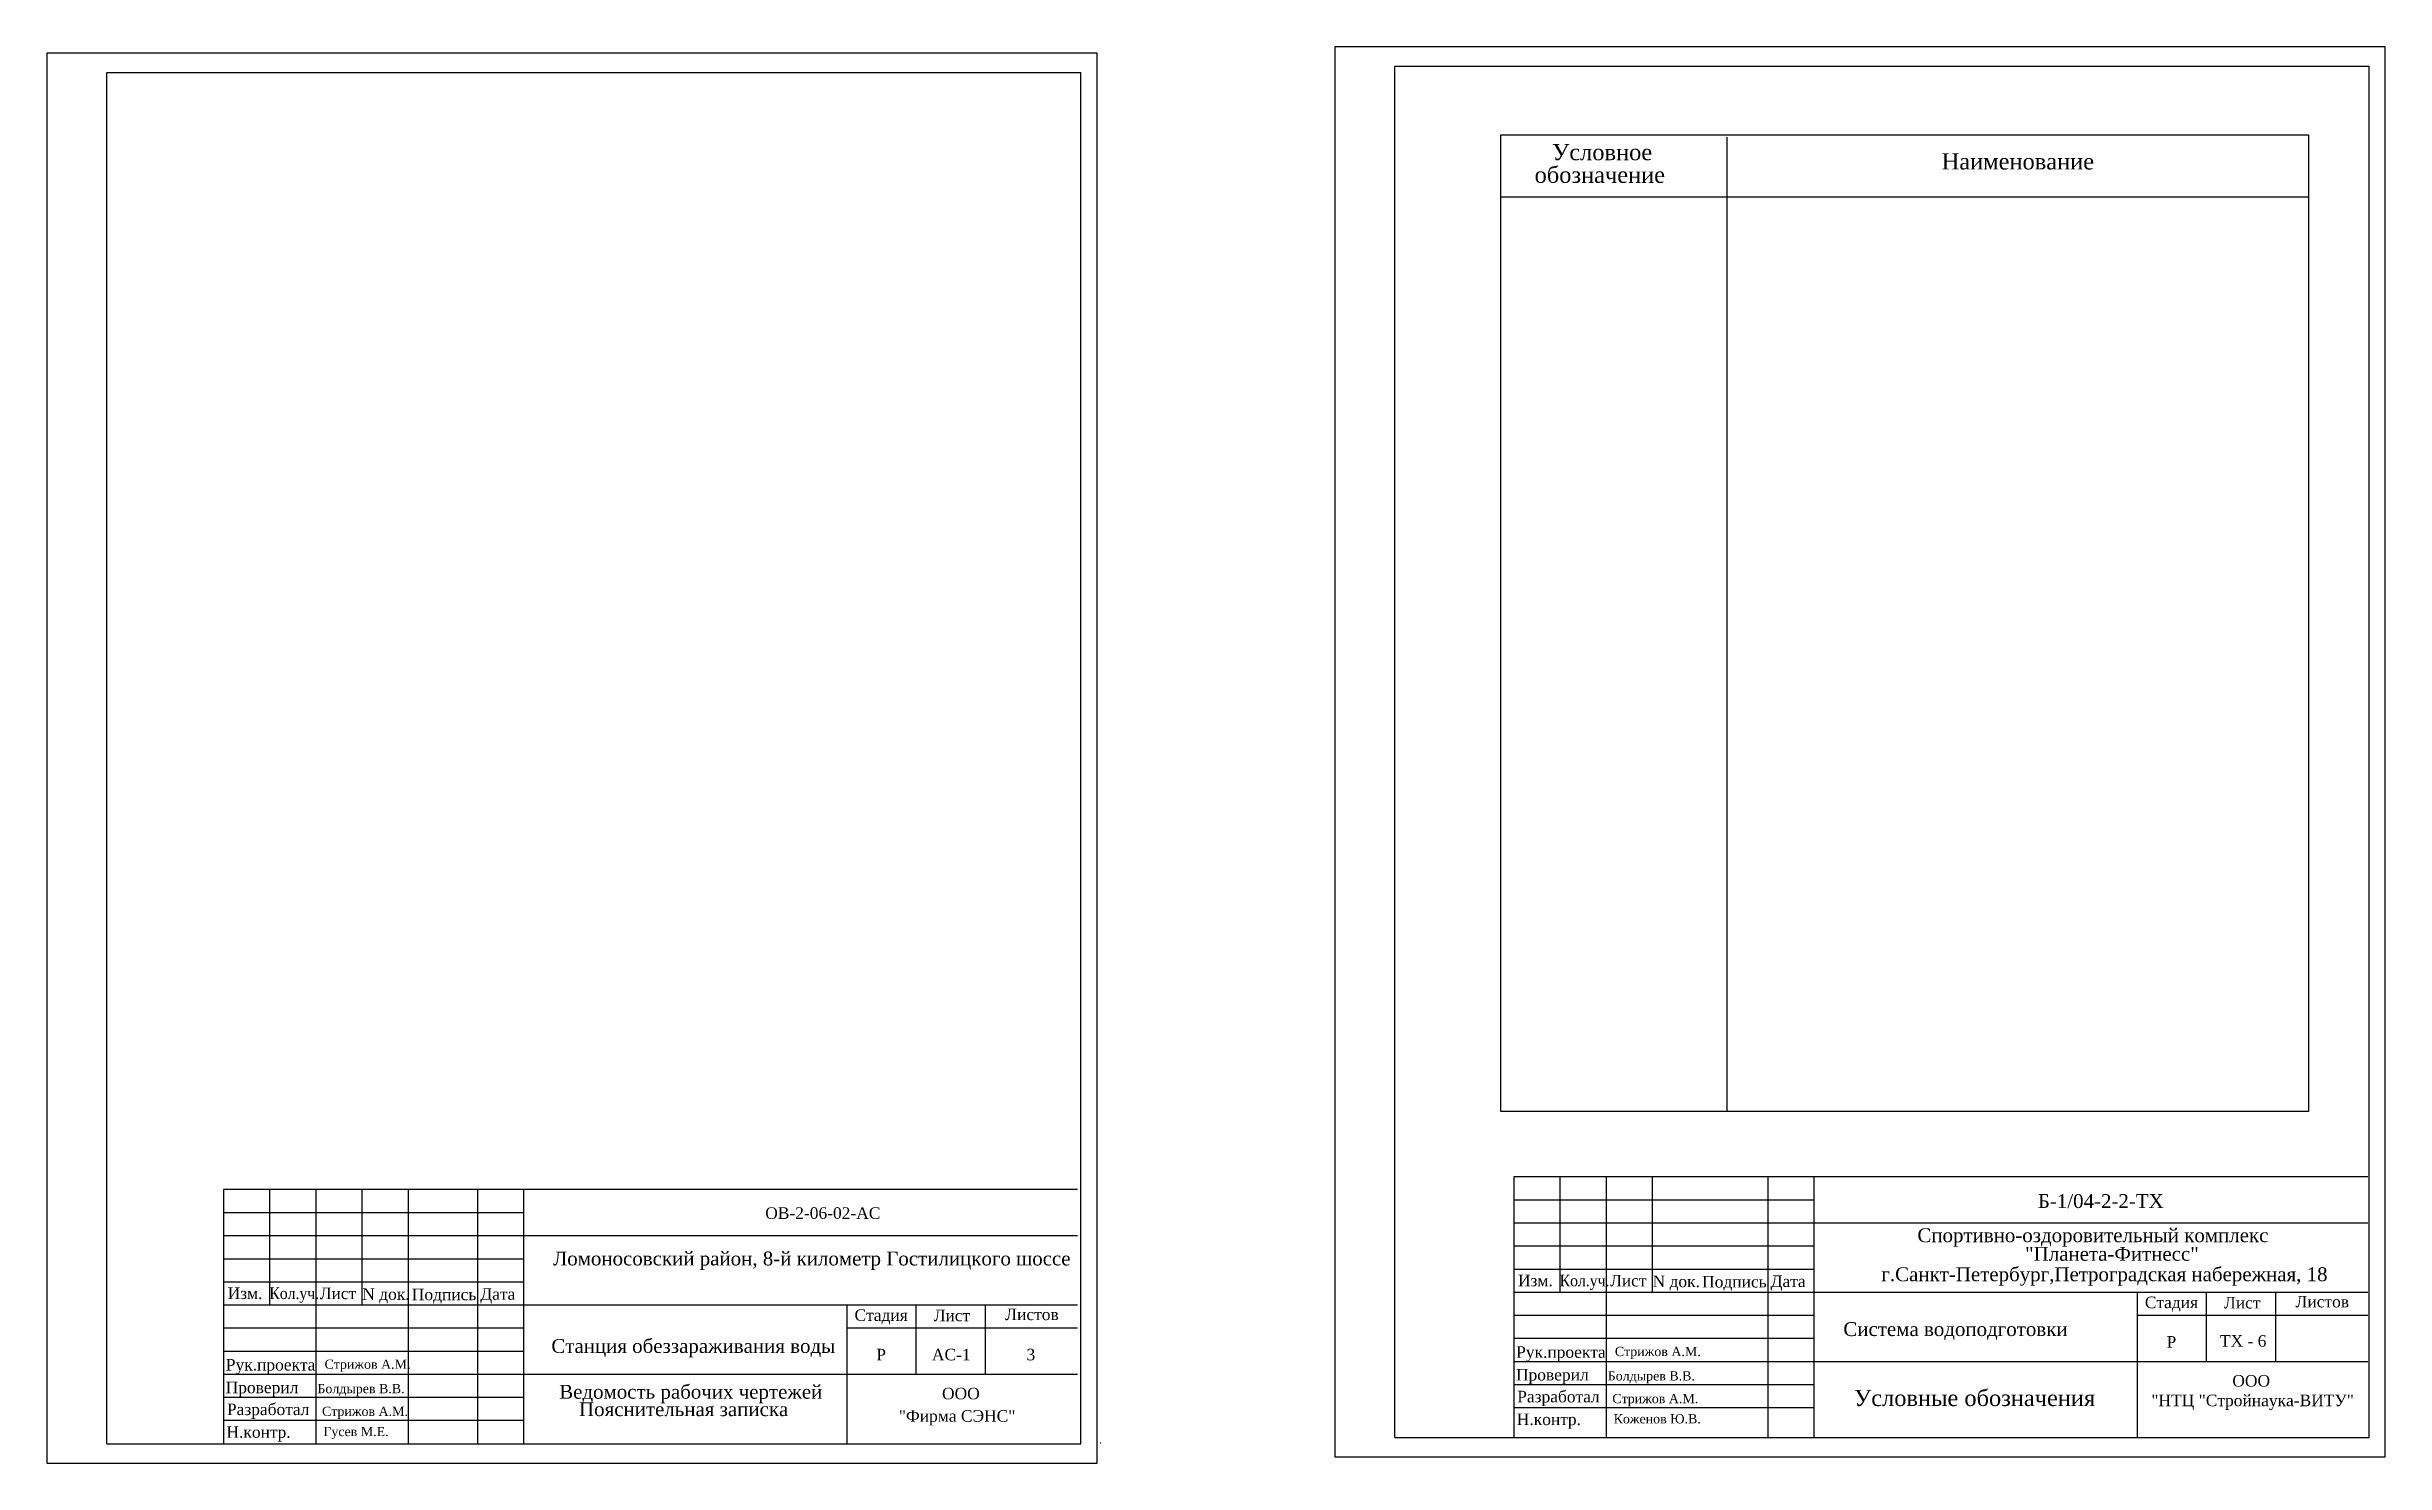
# Model space of a CAD drawing. Header units: millimetres. Extents: x 158645 to 1043550, y -60647 to 236438.
# Drawn here: x 283048 to 333703, y -53917 to -23241 of the extents above; entities that cross this region are included whole.
import ezdxf

# ---------------------------------------------------------------- set-up
doc = ezdxf.new("R2010")
doc.units = ezdxf.units.MM
doc.layers.add('опорудование', color=7, linetype='Continuous')
doc.styles.add('CН', font='TIMES.TTF')
doc.styles.add('СН с наклоном', font='TIMES.TTF', dxfattribs={"oblique": 15})

msp = doc.modelspace()

# ---------------------------------------------------------------- texts
for s, height, style, p in [(' обозначение', 350, 'CН', (315144.878, -26188.411)), ('Условное', 350, 'CН', (315654.878, -25698.411)), ('Наименование', 350, 'CН', (324094.878, -25898.411)), ('Б-1/04-2-2-ТХ', 300, 'CН', (326178.25, -48389.837)), ('Спортивно-оздоровительный комплекс', 300, 'CН', (323568.926, -49129.821)), ('"Планета-Фитнесс"', 300, 'CН', (325901.771, -49532.03)), ('Изм.', 250, 'CН', (314915.021, -50085.138)), ('Лист', 250, 'CН', (316909.761, -50087.458)), ('N док.', 250, 'CН', (317832.497, -50103.809)), ('Подпись', 250, 'CН', (318905.595, -50110.794)), ('Дата', 250, 'CН', (320388.869, -50100.72)), ('г.Санкт-Петербург,Петроградская набережная, 18', 300, 'CН', (322786.768, -49974.17)), ('Стадия', 250, 'CН', (328495.331, -50558.225)), ('Лист', 250, 'CН', (330209.652, -50565.804)), ('Листов', 250, 'CН', (331760.74, -50542.124)), ('Система водоподготовки', 300, 'СН с наклоном', (321964.986, -51162.092)), ('ТХ - 6', 250, 'CН', (330122.691, -51392.7)), ('Рук.проекта', 250, 'CН', (314877.006, -51633.042)), ('Стрижов А.М.', 200, 'CН', (317015.473, -51596.596)), ('Р', 250, 'CН', (328966.011, -51413.063)), ('Проверил', 250, 'CН', (314872.732, -52125)), ('Болдырев В.В.', 200, 'CН', (316860.467, -52125)), ('ООО', 250, 'CН', (330390.044, -52256.921)), ('Разработал', 250, 'CН', (314900.086, -52598.743)), ('Стрижов А.М.', 200, 'CН', (316960.765, -52616.964)), ('Условные обозначения', 350, 'CН', (322194.878, -52678.411)), ('"НТЦ "Стройнаука-ВИТУ"', 250, 'CН', (328636.853, -52681.398)), ('Н.контр.', 250, 'CН', (314890.968, -53090.706)), ('Коженов Ю.В.', 200, 'CН', (316988.119, -53054.264))]:
    msp.add_text(s, height=height, dxfattribs=dict(style=style)).set_placement(p)
at = {"style": 'CН', "width": 0.9}
msp.add_text('Кол.уч.', height=250, dxfattribs=at).set_placement((315819.531, -50085.138))
at = {"layer": 'опорудование'}
for s, height, style, p in [('ОВ-2-06-02-АС', 250, 'CН', (298610.809, -48624.33)), ('Ломоносовский район, 8-й километр Гостилицкого шоссе', 300, 'СН с наклоном', (294014.94, -49633.402)), ('Изм.', 250, 'CН', (286964.975, -50361.029)), ('Лист', 250, 'CН', (288959.715, -50363.349)), ('N док.', 250, 'CН', (289882.451, -50379.7)), ('Подпись', 250, 'CН', (290955.549, -50386.685)), ('Дата', 250, 'CН', (292438.823, -50376.611)), ('Стадия', 250, 'CН', (300545.285, -50834.116)), ('Лист', 250, 'CН', (302259.606, -50841.695)), ('Листов', 250, 'CН', (303810.694, -50818.014)), ('Рук.проекта', 250, 'CН', (286926.96, -51908.933)), ('Cтанция обеззараживания воды', 300, 'CН', (293978.18, -51527.752)), ('Р', 250, 'CН', (301015.965, -51688.954)), ('АС-1', 250, 'CН', (302221.301, -51688.954)), ('3', 250, 'CН', (304272.046, -51688.954)), ('Проверил', 250, 'CН', (286922.686, -52400.891)), ('Стрижов А.М.', 200, 'CН', (289065.427, -51872.486)), ('Разработал', 250, 'CН', (286950.04, -52874.633)), ('Болдырев В.В.', 200, 'CН', (288910.421, -52400.891)), ('Ведомость рабочих чертежей', 300, 'CН', (294148.488, -52519.621)), ('Пояснительная записка', 300, 'CН', (294577.847, -52896.932)), ('ООО', 250, 'CН', (302439.998, -52532.812)), ('Н.контр.', 250, 'CН', (286940.922, -53366.597)), ('Стрижов А.М.', 200, 'CН', (289010.719, -52892.854)), ('Гусев М.Е.', 200, 'CН', (289038.073, -53330.155)), ('"Фирма СЭНС"', 250, 'CН', (301505.957, -53017.904))]:
    msp.add_text(s, height=height, dxfattribs=dict(at, style=style)).set_placement(p)
at = {"layer": 'опорудование', "style": 'CН', "width": 0.9}
msp.add_text('Кол.уч.', height=250, dxfattribs=at).set_placement((287869.485, -50361.029))

# ---------------------------------------------------------------- linework, layer by layer
for p, q in [((284347.879, -53498.497), (284347.879, -23798.497)), ((284347.879, -23798.497), (305447.879, -23798.497)), ((305447.879, -53498.497), (305447.879, -23798.497)), ((312252.399, -53363.177), (312252.399, -23663.177)), ((312252.399, -23663.177), (333352.399, -23663.177)), ((333352.399, -53363.177), (333352.399, -23663.177)), ((333326.445, -47711.089), (314826.445, -47711.089)), ((314826.445, -47711.089), (314826.445, -53363.177)), ((315826.445, -47711.089), (315826.445, -50211.089)), ((316826.445, -47711.089), (316826.445, -53363.177)), ((317826.445, -47711.089), (317826.445, -50211.089)), ((320326.445, -47711.089), (320326.445, -53363.177)), ((321326.445, -47711.089), (321326.445, -53363.177)), ((314826.445, -48211.089), (321326.445, -48211.089)), ((314826.445, -48711.089), (333326.445, -48711.089)), ((314826.445, -49211.089), (321326.445, -49211.089)), ((314826.445, -49711.089), (321326.445, -49711.089)), ((314826.445, -50211.089), (333326.445, -50211.089)), ((328326.445, -50211.089), (328326.445, -53363.177)), ((329826.445, -50211.089), (329826.445, -51711.089)), ((331326.445, -50211.089), (331326.445, -51711.089)), ((314826.445, -50711.089), (321326.445, -50711.089)), ((328326.445, -50711.089), (333326.445, -50711.089)), ((314826.445, -51211.089), (321326.445, -51211.089)), ((314826.445, -51711.089), (333326.445, -51711.089)), ((314826.445, -52211.089), (321326.445, -52211.089)), ((314826.445, -52711.089), (321326.445, -52711.089)), ((284347.879, -53498.497), (305447.879, -53498.497)), ((312252.399, -53363.177), (333352.399, -53363.177))]:
    msp.add_line(p, q)
at = {"layer": 'опорудование', "color": 7, "ltscale": 80}
for p, q in [((314542.741, -25151.469), (332042.741, -25151.469)), ((314542.741, -46301.469), (314542.741, -25151.469)), ((319442.741, -25201.469), (319442.741, -46301.469)), ((332042.741, -25151.469), (332042.741, -46301.469)), ((314542.741, -26491.469), (332042.741, -26491.469)), ((332042.741, -46301.469), (314542.741, -46301.469))]:
    msp.add_line(p, q, dxfattribs=at)
at = {"layer": 'опорудование'}
for p, q in [((305376.399, -47986.979), (286876.399, -47986.979)), ((286876.399, -47986.979), (286876.399, -53486.979)), ((287876.399, -47986.979), (287876.399, -50486.979)), ((288876.399, -47986.979), (288876.399, -53486.979)), ((289876.399, -47986.979), (289876.399, -50486.979)), ((290876.399, -47986.979), (290876.399, -53486.979)), ((292376.399, -47986.979), (292376.399, -53486.979)), ((293376.399, -47986.979), (293376.399, -53486.979)), ((286876.399, -48486.979), (293376.399, -48486.979)), ((286876.399, -48986.979), (305376.399, -48986.979)), ((286876.399, -49486.979), (293376.399, -49486.979)), ((286876.399, -49986.979), (293376.399, -49986.979)), ((286876.399, -50486.979), (305376.399, -50486.979)), ((300376.399, -50486.979), (300376.399, -53486.979)), ((301876.399, -50486.979), (301876.399, -51986.979)), ((303376.399, -50486.979), (303376.399, -51986.979)), ((286876.399, -50986.979), (293376.399, -50986.979)), ((300376.399, -50986.979), (305376.399, -50986.979)), ((286876.399, -51486.979), (293376.399, -51486.979)), ((286876.399, -51986.979), (305376.399, -51986.979)), ((286876.399, -52486.979), (293376.399, -52486.979)), ((286876.399, -52986.979), (293376.399, -52986.979))]:
    msp.add_line(p, q, dxfattribs=at)
at = {"layer": 'опорудование', "color": 7, "ltscale": 80}
for points in [[(333702.741, -23241.469), (310952.741, -23241.469), (310952.741, -53781.469), (333702.741, -53781.469)], [(305798.221, -23376.789), (283048.221, -23376.789), (283048.221, -53916.789), (305798.221, -53916.789)]]:
    msp.add_lwpolyline(points, close=True, dxfattribs=at)
at = {"layer": 'опорудование'}
msp.add_arc((305868.264, -53468.451), 10, 270, 0, dxfattribs=at)

msp.set_redraw_order([(e.dxf.handle, doc.entitydb.next_handle()) for e in msp.query("TEXT MTEXT ATTDEF DIMENSION ARC_DIMENSION")])  # texts and dimensions are drawn at this point

doc.saveas('drawing.dxf')
